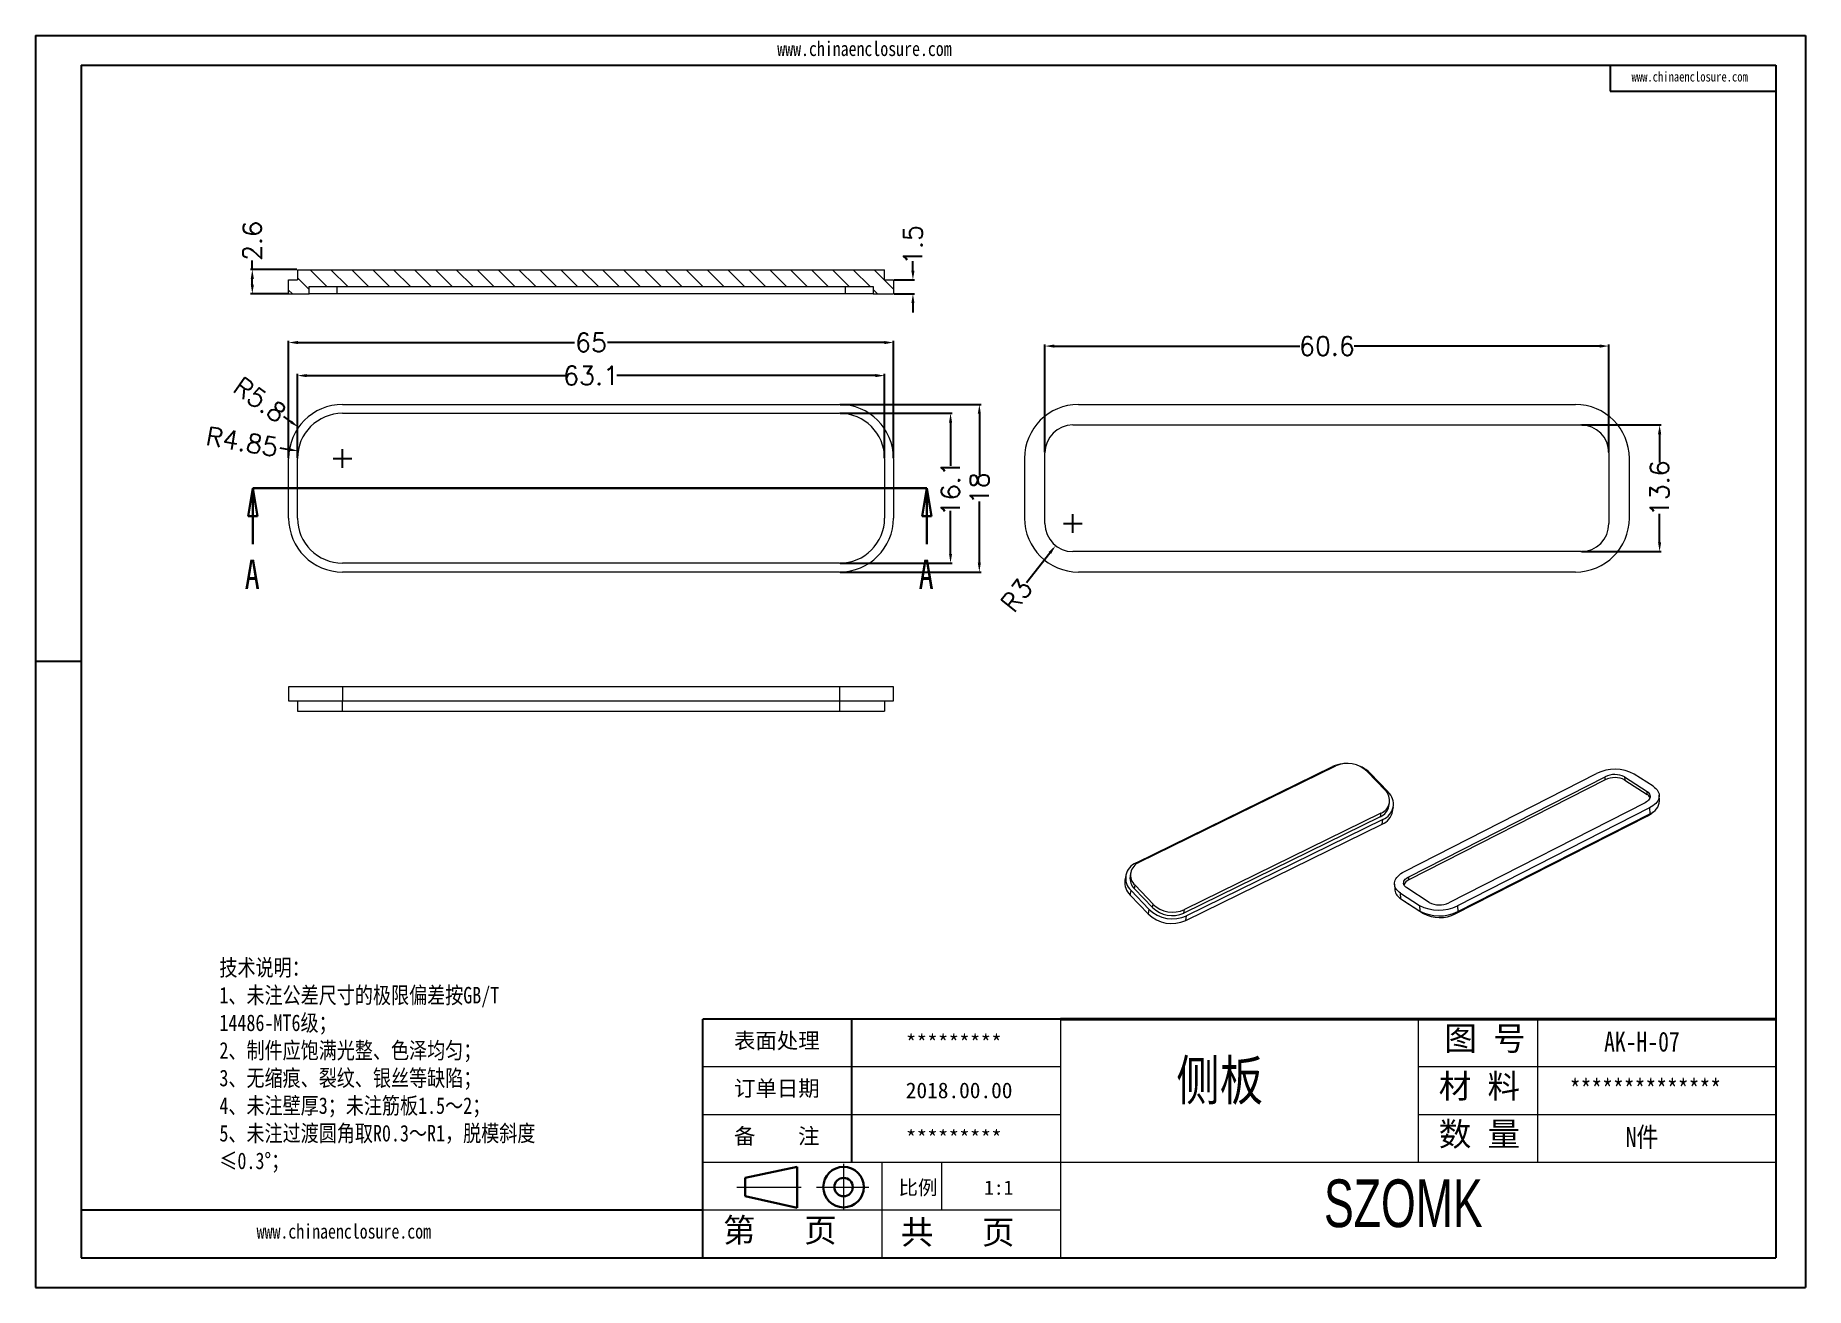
# Model space of a CAD drawing. Header units: inches. Extents: x 2883 to 4028, y 1129 to 1398.
# Drawn here: x 3838 to 4028.3, y 1128.8 to 1263.3 of the extents above; entities that cross this region are included whole.
import ezdxf

# ---------------------------------------------------------------- set-up
doc = ezdxf.new("R2010")
doc.units = ezdxf.units.IN
doc.header["$LTSCALE"] = 15
doc.linetypes.add('CENTER2', pattern=[28.575, 19.05, -3.175, 3.175, -3.175])
doc.linetypes.add('PHANTOM', pattern=[12.7, 6.35, -1.27, 1.27, -1.27, 1.27, -1.27])
doc.layers.add('文字', color=81, linetype='Continuous')
for name, color, linetype, lineweight in [('粗实线', 7, 'Continuous', 30), ('细实线', 3, 'Continuous', 9), ('细点划线', 2, 'CENTER2', 9)]:
    doc.layers.add(name, color=color, linetype=linetype, lineweight=lineweight)
doc.styles.add('SLDTEXTSTYLE0', font='TXT', dxfattribs={"width": 0.75})
doc.styles.get("Standard").update_dxf_attribs({"font": 'txt', "bigfont": 'gbcbig.shx'})
doc.styles.add('宋体', font='', dxfattribs={"width": 0.8, "height": 3.5})
doc.styles.add('长仿宋', font='', dxfattribs={"width": 0.7, "height": 4})
doc.styles.get('宋体').set_extended_font_data('SimSun')
doc.styles.get('长仿宋').set_extended_font_data('SimSun')
doc.dimstyles.new('2.5', dxfattribs={"dimtxt": 2, "dimasz": 1, "dimexe": 0.18, "dimexo": 0.0625, "dimgap": 0.09, "dimtad": 0, "dimdsep": 46, "dimtxsty": 'Standard', "dimcen": 1, "dimclrd": 3, "dimclre": 3, "dimadec": 0, "dimazin": 2, "dimtfac": 1, "dimtofl": 0, "dimtmove": 0, "dimatfit": 3, "dimfxl": 1, "dimtolj": 1, "dimtzin": 0, "dimarcsym": 0})

msp = doc.modelspace()

# ---------------------------------------------------------------- texts
at = {"color": 7, "linetype": 'Continuous', "char_height": 3.175, "attachment_point": 1, "style": 'SLDTEXTSTYLE0'}
for insert in [(3860.531, 1206.968), (3932.952, 1206.968)]:
    msp.add_mtext('A', dxfattribs=dict(at, insert=insert))
at = {"char_height": 1.6851, "width": 957.72545, "attachment_point": 1}
for s, insert in [('{\\fSimHei|b0|i0|c134|p49;表面处理}', (3913.118, 1156.135)), ('{\\fSimHei|b0|i0|c134|p49;*********}', (3931.574, 1155.918)), ('{\\fSimHei|b0|i0|c134|p49;订单日期}', (3913.118, 1151.011)), ('{\\fSimHei|b0|i0|c134|p49;2018.00.00}', (3931.574, 1150.794)), ('{\\fSimHei|b0|i0|c134|p49;备    注}', (3913.118, 1145.887)), ('{\\fSimHei|b0|i0|c134|p49;*********}', (3931.574, 1145.671))]:
    msp.add_mtext(s, dxfattribs=dict(at, insert=insert))
at = {"layer": '文字', "color": 0, "attachment_point": 1, "style": '宋体'}
for s, insert, char_height, width in [('www.chinaenclosure.com', (3917.759, 1262.625), 1.56565, 27.50699), ('www.chinaenclosure.com', (4009.566, 1259.364), 1.04377, 18.33799), ('{\\H1.111x;技术说明：\\P1、未注公差尺寸的极限偏差按GB/T 14486-MT6级；\\P2、制件应饱满光整、色泽均匀；\\P3、无缩痕、裂纹、银丝等缺陷；\\P4、未注壁厚3；未注筋板1.5～2；\\P5、未注过渡圆角取R0.3～R1，脱模斜度≤0.3%%D；}', (3857.814, 1164.033), 1.60123, 36.06684), ('{\\H1.111x;AK-H-07}', (4006.615, 1156.251), 1.92148, 22.21448), ('侧板', (3960.644, 1153.166), 4.27, 54.58986), ('{\\H1.111x;**************}', (4002.919, 1151.127), 1.92148, 22.21448), ('{\\H1.111x;N件}', (4008.939, 1146.003), 1.92148, 22.21448), ('www.chinaenclosure.com', (3861.814, 1135.594), 1.56565, 27.50699)]:
    msp.add_mtext(s, dxfattribs=dict(at, insert=insert, char_height=char_height, width=width))
at = {"layer": '粗实线', "insert": (3976.512, 1140.383), "char_height": 5.12395, "width": 57.46001, "attachment_point": 1, "style": '长仿宋'}
msp.add_mtext('{\\fSTXinwei|b0|i0|c134|p2;SZOMK}', dxfattribs=at)
at = {"layer": '细实线', "color": 7, "attachment_point": 1}
for s, insert, char_height, width in [('{\\fSimSun|b0|i0|c134|p54;图 号}', (3989.453, 1156.811), 2.56197, 12.80987), ('{\\fSimSun|b0|i0|c134|p54;材 料   }', (3988.845, 1151.687), 2.56197, 12.80987), ('{\\fSimSun|b0|i0|c134|p54;数 量}', (3988.858, 1146.538), 2.56197, 11.57532), ('{\\fSimSun|b0|i0|c134|p54;比例}', (3930.784, 1140.277), 1.53718, 6.74776), ('{\\fSimSun|b0|i0|c134|p54;1:1}', (3939.992, 1140.277), 1.53718, 6.74776), ('{\\fSimSun|b0|i0|c134|p54;第   页}', (3911.932, 1136.213), 2.56197, 19.21481), ('{\\fSimSun|b0|i0|c134|p54; 共   页}', (3929.305, 1135.995), 2.56197, 19.21481)]:
    msp.add_mtext(s, dxfattribs=dict(at, insert=insert, char_height=char_height, width=width))

# ---------------------------------------------------------------- blocks, each defined once
blk = doc.blocks.new('_CLOSED')
at = {"color": 0, "linetype": 'ByBlock', "lineweight": -2}
for p, q in [((-1, 0.166667), (0, 0)), ((-1, 0.166667), (-1, -0.166667)), ((0, 0), (-1, -0.166667)), ((0, 0), (-1, 0))]:
    blk.add_line(p, q, dxfattribs=at)
blk = doc.blocks.new('*D231')
at = {"color": 3, "lineweight": -2}
for p, q in [((3866.2, 1217.89), (3866.2, 1226.91)), ((3867.2, 1226.73), (3894.99, 1226.73)), ((3928.3, 1226.73), (3900.51, 1226.73)), ((3929.3, 1217.89), (3929.3, 1226.91))]:
    blk.add_line(p, q, dxfattribs=at)
at = {"color": 3}
for points in [[(3867.2, 1226.9), (3867.2, 1226.56), (3866.2, 1226.73)], [(3928.3, 1226.9), (3928.3, 1226.56), (3929.3, 1226.73)]]:
    blk.add_solid(points, dxfattribs=at)
at = {"layer": 'Defpoints', "color": 0}
for p in [(3929.3, 1226.73), (3866.2, 1217.83), (3929.3, 1217.83)]:
    blk.add_point(p, dxfattribs=at)
at = {"color": 0, "insert": (3897.75, 1226.73), "char_height": 2, "attachment_point": 5}
blk.add_mtext('\\A1;63.1', dxfattribs=at)
blk = doc.blocks.new('*D232')
at = {"color": 3, "lineweight": -2}
for p, q in [((3865.25, 1217.89), (3865.25, 1230.46)), ((3866.25, 1230.28), (3895.99, 1230.28)), ((3929.25, 1230.28), (3899.51, 1230.28)), ((3930.25, 1217.89), (3930.25, 1230.46))]:
    blk.add_line(p, q, dxfattribs=at)
at = {"color": 3}
for points in [[(3866.25, 1230.45), (3866.25, 1230.11), (3865.25, 1230.28)], [(3929.25, 1230.45), (3929.25, 1230.11), (3930.25, 1230.28)]]:
    blk.add_solid(points, dxfattribs=at)
at = {"layer": 'Defpoints', "color": 0}
for p in [(3865.25, 1230.28), (3865.25, 1217.83), (3930.25, 1217.83)]:
    blk.add_point(p, dxfattribs=at)
at = {"color": 0, "insert": (3897.75, 1230.28), "char_height": 2, "attachment_point": 5}
blk.add_mtext('\\A1;65', dxfattribs=at)
blk = doc.blocks.new('*D233')
at = {"color": 3, "lineweight": -2}
for p, q in [((3924.51, 1222.68), (3936.56, 1222.68)), ((3936.38, 1221.68), (3936.38, 1217.05)), ((3936.38, 1207.58), (3936.38, 1212.2)), ((3924.51, 1206.58), (3936.56, 1206.58))]:
    blk.add_line(p, q, dxfattribs=at)
at = {"color": 3}
for points in [[(3936.22, 1221.68), (3936.55, 1221.68), (3936.38, 1222.68)], [(3936.22, 1207.58), (3936.55, 1207.58), (3936.38, 1206.58)]]:
    blk.add_solid(points, dxfattribs=at)
at = {"layer": 'Defpoints', "color": 0}
for p in [(3924.45, 1222.68), (3936.38, 1222.68), (3924.45, 1206.58)]:
    blk.add_point(p, dxfattribs=at)
at = {"color": 0, "insert": (3936.38, 1214.63), "char_height": 2, "attachment_point": 5, "rotation": 90}
blk.add_mtext('\\A1;16.1', dxfattribs=at)
blk = doc.blocks.new('*D234')
at = {"color": 3, "lineweight": -2}
for p, q in [((3924.51, 1223.63), (3939.66, 1223.63)), ((3939.48, 1222.63), (3939.48, 1216.05)), ((3939.48, 1206.63), (3939.48, 1213.2)), ((3924.51, 1205.63), (3939.66, 1205.63))]:
    blk.add_line(p, q, dxfattribs=at)
at = {"color": 3}
for points in [[(3939.31, 1222.63), (3939.64, 1222.63), (3939.48, 1223.63)], [(3939.31, 1206.63), (3939.64, 1206.63), (3939.48, 1205.63)]]:
    blk.add_solid(points, dxfattribs=at)
at = {"layer": 'Defpoints', "color": 0}
for p in [(3924.45, 1223.63), (3939.48, 1223.63), (3924.45, 1205.63)]:
    blk.add_point(p, dxfattribs=at)
at = {"color": 0, "insert": (3939.48, 1214.63), "char_height": 2, "attachment_point": 5, "rotation": 90}
blk.add_mtext('\\A1;18', dxfattribs=at)
blk = doc.blocks.new('*D235')
at = {"color": 3, "lineweight": -2}
for p, q in [((3864.69, 1222.34), (3865.5, 1221.76)), ((3870.05, 1217.83), (3872.05, 1217.83)), ((3871.05, 1216.83), (3871.05, 1218.83))]:
    blk.add_line(p, q, dxfattribs=at)
at = {"color": 3}
blk.add_solid([(3865.6, 1221.9), (3865.41, 1221.63), (3866.32, 1221.18)], dxfattribs=at)
at = {"layer": 'Defpoints', "color": 0}
for p in [(3866.32, 1221.18), (3871.05, 1217.83)]:
    blk.add_point(p, dxfattribs=at)
at = {"color": 0, "insert": (3862.17, 1224.13), "char_height": 2, "attachment_point": 5, "rotation": 324.6358}
blk.add_mtext('\\A1;R5.8', dxfattribs=at)
blk = doc.blocks.new('*D236')
at = {"color": 3, "lineweight": -2}
for p, q in [((3864.29, 1218.96), (3865.28, 1218.79)), ((3870.05, 1217.83), (3872.05, 1217.83)), ((3871.05, 1216.83), (3871.05, 1218.83))]:
    blk.add_line(p, q, dxfattribs=at)
at = {"color": 3}
blk.add_solid([(3865.31, 1218.96), (3865.25, 1218.63), (3866.27, 1218.63)], dxfattribs=at)
at = {"layer": 'Defpoints', "color": 0}
for p in [(3866.27, 1218.63), (3871.05, 1217.83)]:
    blk.add_point(p, dxfattribs=at)
at = {"color": 0, "insert": (3860.26, 1219.63), "char_height": 2, "attachment_point": 5, "rotation": 350.4889}
blk.add_mtext('\\A1;R4.85', dxfattribs=at)
blk = doc.blocks.new('*D237')
at = {"color": 3, "lineweight": -2}
for p, q in [((3932.34, 1238.01), (3932.34, 1239.01)), ((3930.31, 1237.01), (3932.52, 1237.01)), ((3930.31, 1235.51), (3932.52, 1235.51)), ((3932.34, 1234.51), (3932.34, 1233.51))]:
    blk.add_line(p, q, dxfattribs=at)
at = {"color": 3}
for points in [[(3932.17, 1238.01), (3932.51, 1238.01), (3932.34, 1237.01)], [(3932.17, 1234.51), (3932.51, 1234.51), (3932.34, 1235.51)]]:
    blk.add_solid(points, dxfattribs=at)
at = {"layer": 'Defpoints', "color": 0}
for p in [(3930.25, 1237.01), (3932.34, 1237.01), (3930.25, 1235.51)]:
    blk.add_point(p, dxfattribs=at)
at = {"color": 0, "insert": (3932.34, 1240.76), "char_height": 2, "attachment_point": 5, "rotation": 90}
blk.add_mtext('\\A1;1.5', dxfattribs=at)
blk = doc.blocks.new('*D238')
at = {"color": 3, "lineweight": -2}
for p, q in [((3861.35, 1238.11), (3861.35, 1239.11)), ((3866.14, 1238.11), (3861.17, 1238.11)), ((3861.35, 1236.51), (3861.35, 1237.11)), ((3865.19, 1235.51), (3861.17, 1235.51))]:
    blk.add_line(p, q, dxfattribs=at)
at = {"color": 3}
for points in [[(3861.18, 1237.11), (3861.52, 1237.11), (3861.35, 1238.11)], [(3861.18, 1236.51), (3861.52, 1236.51), (3861.35, 1235.51)]]:
    blk.add_solid(points, dxfattribs=at)
at = {"layer": 'Defpoints', "color": 0}
for p in [(3861.35, 1238.11), (3866.2, 1238.11), (3865.25, 1235.51)]:
    blk.add_point(p, dxfattribs=at)
at = {"color": 0, "insert": (3861.35, 1241.2), "char_height": 2, "attachment_point": 5, "rotation": 90}
blk.add_mtext('\\A1;2.6', dxfattribs=at)
blk = doc.blocks.new('*D239')
at = {"color": 3, "lineweight": -2}
for p, q in [((3946.53, 1218.49), (3946.53, 1230.08)), ((3947.53, 1229.9), (3973.91, 1229.9)), ((4006.13, 1229.9), (3979.75, 1229.9)), ((4007.13, 1218.49), (4007.13, 1230.08))]:
    blk.add_line(p, q, dxfattribs=at)
at = {"color": 3}
for points in [[(3947.53, 1230.07), (3947.53, 1229.73), (3946.53, 1229.9)], [(4006.13, 1230.07), (4006.13, 1229.73), (4007.13, 1229.9)]]:
    blk.add_solid(points, dxfattribs=at)
at = {"layer": 'Defpoints', "color": 0}
for p in [(4007.13, 1229.9), (3946.53, 1218.43), (4007.13, 1218.43)]:
    blk.add_point(p, dxfattribs=at)
at = {"color": 0, "insert": (3976.83, 1229.9), "char_height": 2, "attachment_point": 5}
blk.add_mtext('\\A1;60.6', dxfattribs=at)
blk = doc.blocks.new('*D240')
at = {"color": 3, "lineweight": -2}
for p, q in [((4004.19, 1221.43), (4012.76, 1221.43)), ((4012.58, 1220.43), (4012.58, 1217.38)), ((4012.58, 1208.83), (4012.58, 1211.87)), ((4004.19, 1207.83), (4012.76, 1207.83))]:
    blk.add_line(p, q, dxfattribs=at)
at = {"color": 3}
for points in [[(4012.41, 1220.43), (4012.75, 1220.43), (4012.58, 1221.43)], [(4012.41, 1208.83), (4012.75, 1208.83), (4012.58, 1207.83)]]:
    blk.add_solid(points, dxfattribs=at)
at = {"layer": 'Defpoints', "color": 0}
for p in [(4004.13, 1221.43), (4004.13, 1207.83), (4012.58, 1207.83)]:
    blk.add_point(p, dxfattribs=at)
at = {"color": 0, "insert": (4012.58, 1214.63), "char_height": 2, "attachment_point": 5, "rotation": 90}
blk.add_mtext('\\A1;13.6', dxfattribs=at)
blk = doc.blocks.new('*D241')
at = {"color": 3, "lineweight": -2}
for p, q in [((3949.53, 1209.83), (3949.53, 1211.83)), ((3948.53, 1210.83), (3950.53, 1210.83)), ((3944.55, 1204.5), (3947.06, 1207.68))]:
    blk.add_line(p, q, dxfattribs=at)
at = {"color": 3}
blk.add_solid([(3946.93, 1207.79), (3947.19, 1207.58), (3947.68, 1208.47)], dxfattribs=at)
at = {"layer": 'Defpoints', "color": 0}
for p in [(3949.53, 1210.83), (3947.68, 1208.47)]:
    blk.add_point(p, dxfattribs=at)
at = {"color": 0, "insert": (3943.47, 1203.12), "char_height": 2, "attachment_point": 5, "rotation": 51.8142}
blk.add_mtext('\\A1;R3', dxfattribs=at)

# ---------------------------------------------------------------- dimensions: what is measured, and where the dimension line sits
for base, p1, p2, picture, middle in [((3861.351, 1238.106), (3865.25, 1235.506), (3866.2, 1238.106), '*D238', (3861.351, 1241.196)), ((3932.339, 1237.006), (3930.25, 1235.506), (3930.25, 1237.006), '*D237', (3932.339, 1240.762)), ((3939.476, 1223.627), (3924.45, 1205.627), (3924.45, 1223.627), '*D234', (3939.476, 1214.627)), ((3936.382, 1222.677), (3924.45, 1206.577), (3924.45, 1222.677), '*D233', (3936.382, 1214.627)), ((4012.581, 1207.827), (4004.13, 1221.427), (4004.13, 1207.827), '*D240', (4012.581, 1214.627))]:
    dim = msp.add_linear_dim(base=base, p1=p1, p2=p2, angle=90, dimstyle='2.5')
    dim.commit()
    dim.dimension.update_dxf_attribs({"geometry": picture, "text_midpoint": middle})
for base, p1, p2, picture, middle in [((3865.25, 1230.282), (3930.25, 1217.827), (3865.25, 1217.827), '*D232', (3897.75, 1230.282)), ((4007.13, 1229.9), (3946.53, 1218.427), (4007.13, 1218.427), '*D239', (3976.83, 1229.9)), ((3929.3, 1226.729), (3866.2, 1217.827), (3929.3, 1217.827), '*D231', (3897.75, 1226.729))]:
    dim = msp.add_linear_dim(base=base, p1=p1, p2=p2, dimstyle='2.5')
    dim.commit()
    dim.dimension.update_dxf_attribs({"geometry": picture, "text_midpoint": middle})
for mpoint, picture, middle in [((3866.32, 1221.184), '*D235', (3862.169, 1224.13)), ((3866.267, 1218.628), '*D236', (3860.26, 1219.634))]:
    dim = msp.add_radius_dim(center=(3871.05, 1217.827), mpoint=mpoint, dimstyle='2.5')
    dim.commit()
    dim.dimension.update_dxf_attribs({"geometry": picture, "text_midpoint": middle})
dim = msp.add_radius_dim(center=(3949.53, 1210.827), mpoint=(3947.675, 1208.469), dimstyle='2.5')
dim.commit()
dim.dimension.update_dxf_attribs({"geometry": '*D241', "text_midpoint": (3943.468, 1203.119), "dimtype": 164})

# ---------------------------------------------------------------- hatches: boundary and pattern name
at = {"linetype": 'Continuous', "lineweight": 0}
h = msp.add_hatch(dxfattribs=at)
h.set_pattern_fill('ANSI31', color=4, scale=0.5, angle=90, style=0)
h.set_pattern_definition([(135, (301.0625, -471.3028), (-1.122532, -1.122532), [])])
h.paths.add_polyline_path([(3867.45, 1235.506), (3867.45, 1236.306), (3928.05, 1236.306), (3928.05, 1235.506), (3930.25, 1235.506), (3930.25, 1237.006), (3929.3, 1237.006), (3929.3, 1238.106), (3866.2, 1238.106), (3866.2, 1237.006), (3865.25, 1237.006), (3865.25, 1235.506)], flags=0)

# ---------------------------------------------------------------- linework, layer by layer
for p, q in [((3838.041, 1263.271), (4028.268, 1263.271)), ((3838.041, 1263.271), (3838.041, 1128.767)), ((4028.268, 1263.271), (4028.268, 1128.767)), ((3842.963, 1260.068), (4025.065, 1260.068)), ((3842.963, 1260.068), (3842.963, 1131.969)), ((4007.274, 1260.068), (4007.274, 1257.288)), ((4025.065, 1260.068), (4025.065, 1131.969)), ((4007.274, 1257.288), (4025.065, 1257.288)), ((3842.963, 1196.019), (3838.041, 1196.019)), ((3838.041, 1191.037), (3838.041, 1128.767)), ((3948.206, 1157.589), (3909.776, 1157.589)), ((3909.776, 1131.969), (3909.776, 1157.589)), ((3925.789, 1142.217), (3925.789, 1157.589)), ((3909.776, 1137.093), (3842.963, 1137.093)), ((3842.963, 1131.969), (4025.065, 1131.969)), ((3838.041, 1128.767), (4028.268, 1128.767)), ((3838.041, 1128.767), (3926.109, 1128.767))]:
    msp.add_line(p, q)
at = {"color": 7, "linetype": 'Continuous', "lineweight": 15}
for p, q in [((3865.25, 1237.006), (3866.2, 1237.006)), ((3865.25, 1235.506), (3865.25, 1237.006)), ((3866.2, 1238.106), (3866.2, 1237.006)), ((3866.2, 1238.106), (3929.3, 1238.106)), ((3929.3, 1237.006), (3929.3, 1238.106)), ((3929.3, 1237.006), (3930.25, 1237.006)), ((3930.25, 1237.006), (3930.25, 1235.506)), ((3865.25, 1235.506), (3867.45, 1235.506)), ((3867.45, 1236.306), (3928.05, 1236.306)), ((3867.45, 1235.506), (3867.45, 1236.306)), ((3870.45, 1235.506), (3867.45, 1235.506)), ((3870.45, 1236.306), (3870.45, 1235.506)), ((3925.05, 1235.506), (3870.45, 1235.506)), ((3925.05, 1236.306), (3925.05, 1235.506)), ((3928.05, 1235.506), (3925.05, 1235.506)), ((3928.05, 1236.306), (3928.05, 1235.506)), ((3928.05, 1235.506), (3930.25, 1235.506)), ((3871.05, 1223.627), (3924.45, 1223.627)), ((3950.13, 1223.627), (4003.53, 1223.627)), ((3871.05, 1222.677), (3924.45, 1222.677)), ((3949.53, 1221.427), (4004.13, 1221.427)), ((3865.25, 1211.427), (3865.25, 1217.827)), ((3866.2, 1211.427), (3866.2, 1217.827)), ((3929.3, 1217.827), (3929.3, 1211.427)), ((3930.25, 1217.827), (3930.25, 1211.427)), ((3944.33, 1217.827), (3944.33, 1211.427)), ((3946.53, 1210.827), (3946.53, 1218.427)), ((4007.13, 1218.427), (4007.13, 1210.827)), ((4009.33, 1211.427), (4009.33, 1217.827)), ((3924.45, 1206.577), (3871.05, 1206.577)), ((4004.13, 1207.827), (3949.53, 1207.827)), ((3924.45, 1205.627), (3871.05, 1205.627)), ((4003.53, 1205.627), (3950.13, 1205.627)), ((3865.25, 1193.293), (3865.25, 1191.793)), ((3871.05, 1193.293), (3865.25, 1193.293)), ((3871.05, 1193.293), (3871.05, 1191.793)), ((3924.45, 1193.293), (3871.05, 1193.293)), ((3924.45, 1193.293), (3924.45, 1191.793)), ((3930.25, 1193.293), (3924.45, 1193.293)), ((3930.25, 1191.793), (3930.25, 1193.293)), ((3865.25, 1191.793), (3871.05, 1191.793)), ((3866.2, 1191.793), (3866.2, 1190.693)), ((3871.05, 1191.793), (3924.45, 1191.793)), ((3871.05, 1190.693), (3871.05, 1191.793)), ((3924.45, 1191.793), (3930.25, 1191.793)), ((3924.45, 1191.793), (3924.45, 1190.693)), ((3929.3, 1191.793), (3929.3, 1190.693)), ((3866.2, 1190.693), (3871.05, 1190.693)), ((3871.05, 1190.693), (3924.45, 1190.693)), ((3924.45, 1190.693), (3929.3, 1190.693)), ((3956.322, 1174.383), (3977.431, 1184.731)), ((3956.668, 1174.452), (3977.778, 1184.8)), ((3981.155, 1184.208), (3983.083, 1182.186)), ((3981.47, 1184.022), (3983.397, 1182.001)), ((3985.155, 1173.467), (4005.787, 1183.971)), ((3985.619, 1172.898), (4006.714, 1183.639)), ((4006.736, 1183.309), (3985.641, 1172.569)), ((4006.736, 1183.309), (4006.714, 1183.639)), ((4008.822, 1183.614), (4011.225, 1182.057)), ((4008.822, 1183.614), (4008.844, 1183.285)), ((4008.844, 1183.285), (4011.247, 1181.727)), ((4011.885, 1182.612), (4009.862, 1183.924)), ((4011.247, 1181.727), (4011.225, 1182.057)), ((4012.579, 1181.046), (4012.538, 1181.663)), ((3982.626, 1179.714), (3961.517, 1169.366)), ((3982.626, 1179.714), (3982.565, 1179.345)), ((3983.497, 1180.483), (3983.558, 1180.852)), ((3983.883, 1179.902), (3983.966, 1180.406)), ((4011.015, 1180.852), (3989.919, 1170.111)), ((3990.617, 1168.903), (4011.249, 1179.408)), ((4011.478, 1180.283), (3990.847, 1169.778)), ((3990.888, 1169.161), (4011.519, 1179.666)), ((4011.478, 1180.283), (4011.519, 1179.666)), ((3982.565, 1179.345), (3961.456, 1168.997)), ((3961.659, 1168.193), (3982.768, 1178.541)), ((3982.851, 1179.044), (3961.742, 1168.697)), ((3982.768, 1178.541), (3982.851, 1179.044)), ((3955.207, 1173.022), (3955.124, 1172.518)), ((3955.736, 1173.314), (3955.675, 1172.945)), ((3956.151, 1171.611), (3956.212, 1171.98)), ((3958.139, 1169.959), (3956.212, 1171.98)), ((3984.095, 1172.086), (3984.136, 1171.469)), ((3985.641, 1172.569), (3985.619, 1172.898)), ((3955.693, 1170.924), (3955.775, 1171.427)), ((3957.62, 1168.902), (3955.693, 1170.924)), ((3957.703, 1169.405), (3955.775, 1171.427)), ((3956.151, 1171.611), (3958.078, 1169.589)), ((3958.078, 1169.589), (3958.139, 1169.959)), ((3984.748, 1171.137), (3986.772, 1169.826)), ((3984.789, 1170.52), (3984.748, 1171.137)), ((3984.789, 1170.52), (3986.813, 1169.208)), ((3985.058, 1170.346), (3985.186, 1170.254)), ((3985.186, 1170.254), (3987.21, 1168.943)), ((3987.812, 1170.136), (3985.409, 1171.693)), ((3957.703, 1169.405), (3957.62, 1168.902)), ((3961.456, 1168.997), (3961.517, 1169.366)), ((3961.659, 1168.193), (3961.742, 1168.697)), ((3986.772, 1169.826), (3986.813, 1169.208)), ((3990.847, 1169.778), (3990.888, 1169.161))]:
    msp.add_line(p, q, dxfattribs=at)
at = {"color": 1, "linetype": 'PHANTOM', "lineweight": 30}
msp.add_line((3861.408, 1214.627), (3933.829, 1214.627), dxfattribs=at)
at = {"color": 7, "linetype": 'Continuous', "lineweight": 30}
for p, q in [((3861.408, 1208.627), (3861.408, 1214.627)), ((3933.829, 1208.627), (3933.829, 1214.627))]:
    msp.add_line(p, q, dxfattribs=at)
at = {"color": 8, "linetype": 'Continuous', "lineweight": 15}
for p, q in [((4011.241, 1179.524), (4011.249, 1179.408)), ((3985.186, 1170.263), (3985.186, 1170.254)), ((3987.206, 1169.002), (3987.21, 1168.943)), ((3990.617, 1168.903), (3990.609, 1169.034))]:
    msp.add_line(p, q, dxfattribs=at)
at = {"color": 7, "linetype": 'Continuous', "lineweight": 15, "flags": 128}
for points in [[(4011.225, 1182.057), (4011.339, 1181.971), (4011.431, 1181.877), (4011.5, 1181.776), (4011.544, 1181.67), (4011.563, 1181.56), (4011.556, 1181.449), (4011.524, 1181.338), (4011.467, 1181.229), (4011.386, 1181.124), (4011.282, 1181.025), (4011.158, 1180.934), (4011.015, 1180.852)], [(4011.885, 1182.612), (4012.045, 1182.498), (4012.184, 1182.375), (4012.302, 1182.244), (4012.397, 1182.106), (4012.468, 1181.963), (4012.515, 1181.816), (4012.538, 1181.666), (4012.536, 1181.514), (4012.509, 1181.362), (4012.458, 1181.211), (4012.383, 1181.062), (4012.285, 1180.916), (4012.164, 1180.775), (4012.022, 1180.641), (4011.859, 1180.513), (4011.677, 1180.393), (4011.478, 1180.283)], [(3984.748, 1171.137), (3984.589, 1171.252), (3984.449, 1171.375), (3984.332, 1171.506), (3984.237, 1171.643), (3984.166, 1171.786), (3984.118, 1171.934), (3984.096, 1172.084), (3984.098, 1172.236), (3984.124, 1172.388), (3984.175, 1172.539), (3984.25, 1172.688), (3984.349, 1172.833), (3984.47, 1172.974), (3984.612, 1173.109), (3984.775, 1173.237), (3984.956, 1173.356), (3985.155, 1173.467)], [(3985.409, 1171.693), (3985.295, 1171.778), (3985.202, 1171.872), (3985.134, 1171.973), (3985.089, 1172.079), (3985.071, 1172.189), (3985.077, 1172.3), (3985.109, 1172.411), (3985.167, 1172.52), (3985.248, 1172.625), (3985.351, 1172.724), (3985.476, 1172.815), (3985.619, 1172.898)]]:
    msp.add_lwpolyline(points, dxfattribs=at)
at = {"color": 7, "linetype": 'Continuous', "lineweight": 15}
for centre, radius, start, end in [((3871.05, 1217.827), 5.8, 90, 180), ((3924.45, 1217.827), 5.8, 0, 90), ((3950.13, 1217.827), 5.8, 90, 180), ((4003.53, 1217.827), 5.8, 0, 90), ((3871.05, 1217.827), 4.85, 90, 180), ((3924.45, 1217.827), 4.85, 0, 90), ((3949.53, 1218.427), 3, 90, 180), ((4004.13, 1218.427), 3, 0, 90), ((3871.05, 1211.427), 5.8, 180, 270), ((3871.05, 1211.427), 4.85, 180, 270), ((3924.45, 1211.427), 4.85, 270, 0), ((3924.45, 1211.427), 5.8, 270, 0), ((3950.13, 1211.427), 5.8, 180, 270), ((3949.53, 1210.827), 3, 180, 270), ((4003.53, 1211.427), 5.8, 270, 0), ((4004.13, 1210.827), 3, 270, 0), ((3978.817, 1181.82), 3.224, 94.84523, 115.46024), ((3979.03, 1182.017), 3.052, 45.86809, 114.2375), ((3979.21, 1181.819), 3.156, 44.26977, 66.6592), ((4007.778, 1180.004), 4.439, 62.00766, 116.65618), ((4007.744, 1181.577), 2.304, 62.11343, 116.55041), ((4007.766, 1181.248), 2.304, 62.11343, 116.55041), ((3982.082, 1181.092), 1.482, 291.53869, 47.52752), ((3982.196, 1180.694), 1.775, 291.66457, 47.40164), ((4010.866, 1181.082), 0.749, 25.0252, 59.45895), ((3981.953, 1180.797), 1.576, 292.86526, 348.50689), ((3982.027, 1180.286), 1.896, 293.03103, 348.34112), ((4010.394, 1181.198), 1.984, 295.51192, 318.29953), ((4010.978, 1181.178), 1.606, 289.68632, 355.27617), ((3956.977, 1172.734), 1.775, 111.66457, 227.40164), ((3957.213, 1173.074), 1.482, 111.53869, 227.52752), ((3956.99, 1172.285), 1.881, 172.88356, 226.37434), ((3957.237, 1172.75), 1.574, 172.89638, 226.36153), ((3986.006, 1171.684), 0.957, 112.42234, 159.37554), ((3960.264, 1172.149), 3.052, 225.86809, 294.2375), ((3985.381, 1171.626), 1.255, 187.18139, 241.84275), ((3988.889, 1172.172), 2.304, 242.11343, 296.55041), ((3960.16, 1171.516), 3.645, 225.81983, 294.28576), ((3960.243, 1172.018), 3.644, 225.81267, 294.29292), ((3960.203, 1171.78), 3.052, 225.86809, 294.2375), ((3988.855, 1173.745), 4.439, 242.00766, 296.65618), ((3988.896, 1173.142), 4.452, 242.09293, 296.57091), ((3988.952, 1172.235), 3.725, 242.11343, 296.55041)]:
    msp.add_arc(centre, radius, start, end, dxfattribs=at)
at = {"layer": '粗实线', "color": 7, "lineweight": 40}
msp.add_line((4025.065, 1157.589), (3948.206, 1157.589), dxfattribs=at)
at = {"layer": '粗实线', "color": 7}
for p, q in [((3919.903, 1141.738), (3914.304, 1140.551)), ((3919.903, 1141.738), (3919.903, 1137.35)), ((3914.304, 1140.551), (3914.304, 1138.571)), ((3914.304, 1138.571), (3919.903, 1137.35))]:
    msp.add_line(p, q, dxfattribs=at)
for radius in [2.177, 0.99]:
    msp.add_circle((3924.886, 1139.561), radius, dxfattribs=at)
at = {"layer": '细实线', "color": 7}
for p, q in [((3948.206, 1157.589), (3948.206, 1131.969)), ((3986.635, 1157.589), (3986.635, 1142.217)), ((3999.445, 1157.589), (3999.445, 1142.325)), ((3948.206, 1152.465), (3909.776, 1152.465)), ((4025.065, 1152.465), (3986.635, 1152.465)), ((3948.206, 1147.341), (3909.776, 1147.341)), ((4025.065, 1147.341), (3986.635, 1147.341)), ((4025.065, 1142.217), (3909.776, 1142.217)), ((3928.991, 1142.217), (3928.991, 1131.969)), ((3935.396, 1142.217), (3935.396, 1137.093)), ((3948.206, 1137.093), (3909.776, 1137.093))]:
    msp.add_line(p, q, dxfattribs=at)
at = {"layer": '细点划线', "color": 7}
for p, q in [((3924.886, 1142.067), (3924.886, 1137.093)), ((3913.412, 1139.561), (3920.332, 1139.561)), ((3921.975, 1139.561), (3927.601, 1139.561))]:
    msp.add_line(p, q, dxfattribs=at)

# ---------------------------------------------------------------- block references
at = {"color": 7, "linetype": 'Continuous', "lineweight": 30, "xscale": 3, "yscale": 3, "zscale": 0.5, "rotation": 90}
for p in [(3861.408, 1214.627), (3933.829, 1214.627)]:
    msp.add_blockref('_CLOSED', p, dxfattribs=at)

msp.set_redraw_order([(e.dxf.handle, doc.entitydb.next_handle()) for e in msp.query("TEXT MTEXT ATTDEF DIMENSION ARC_DIMENSION")])  # texts and dimensions are drawn at this point

doc.saveas('drawing.dxf')
